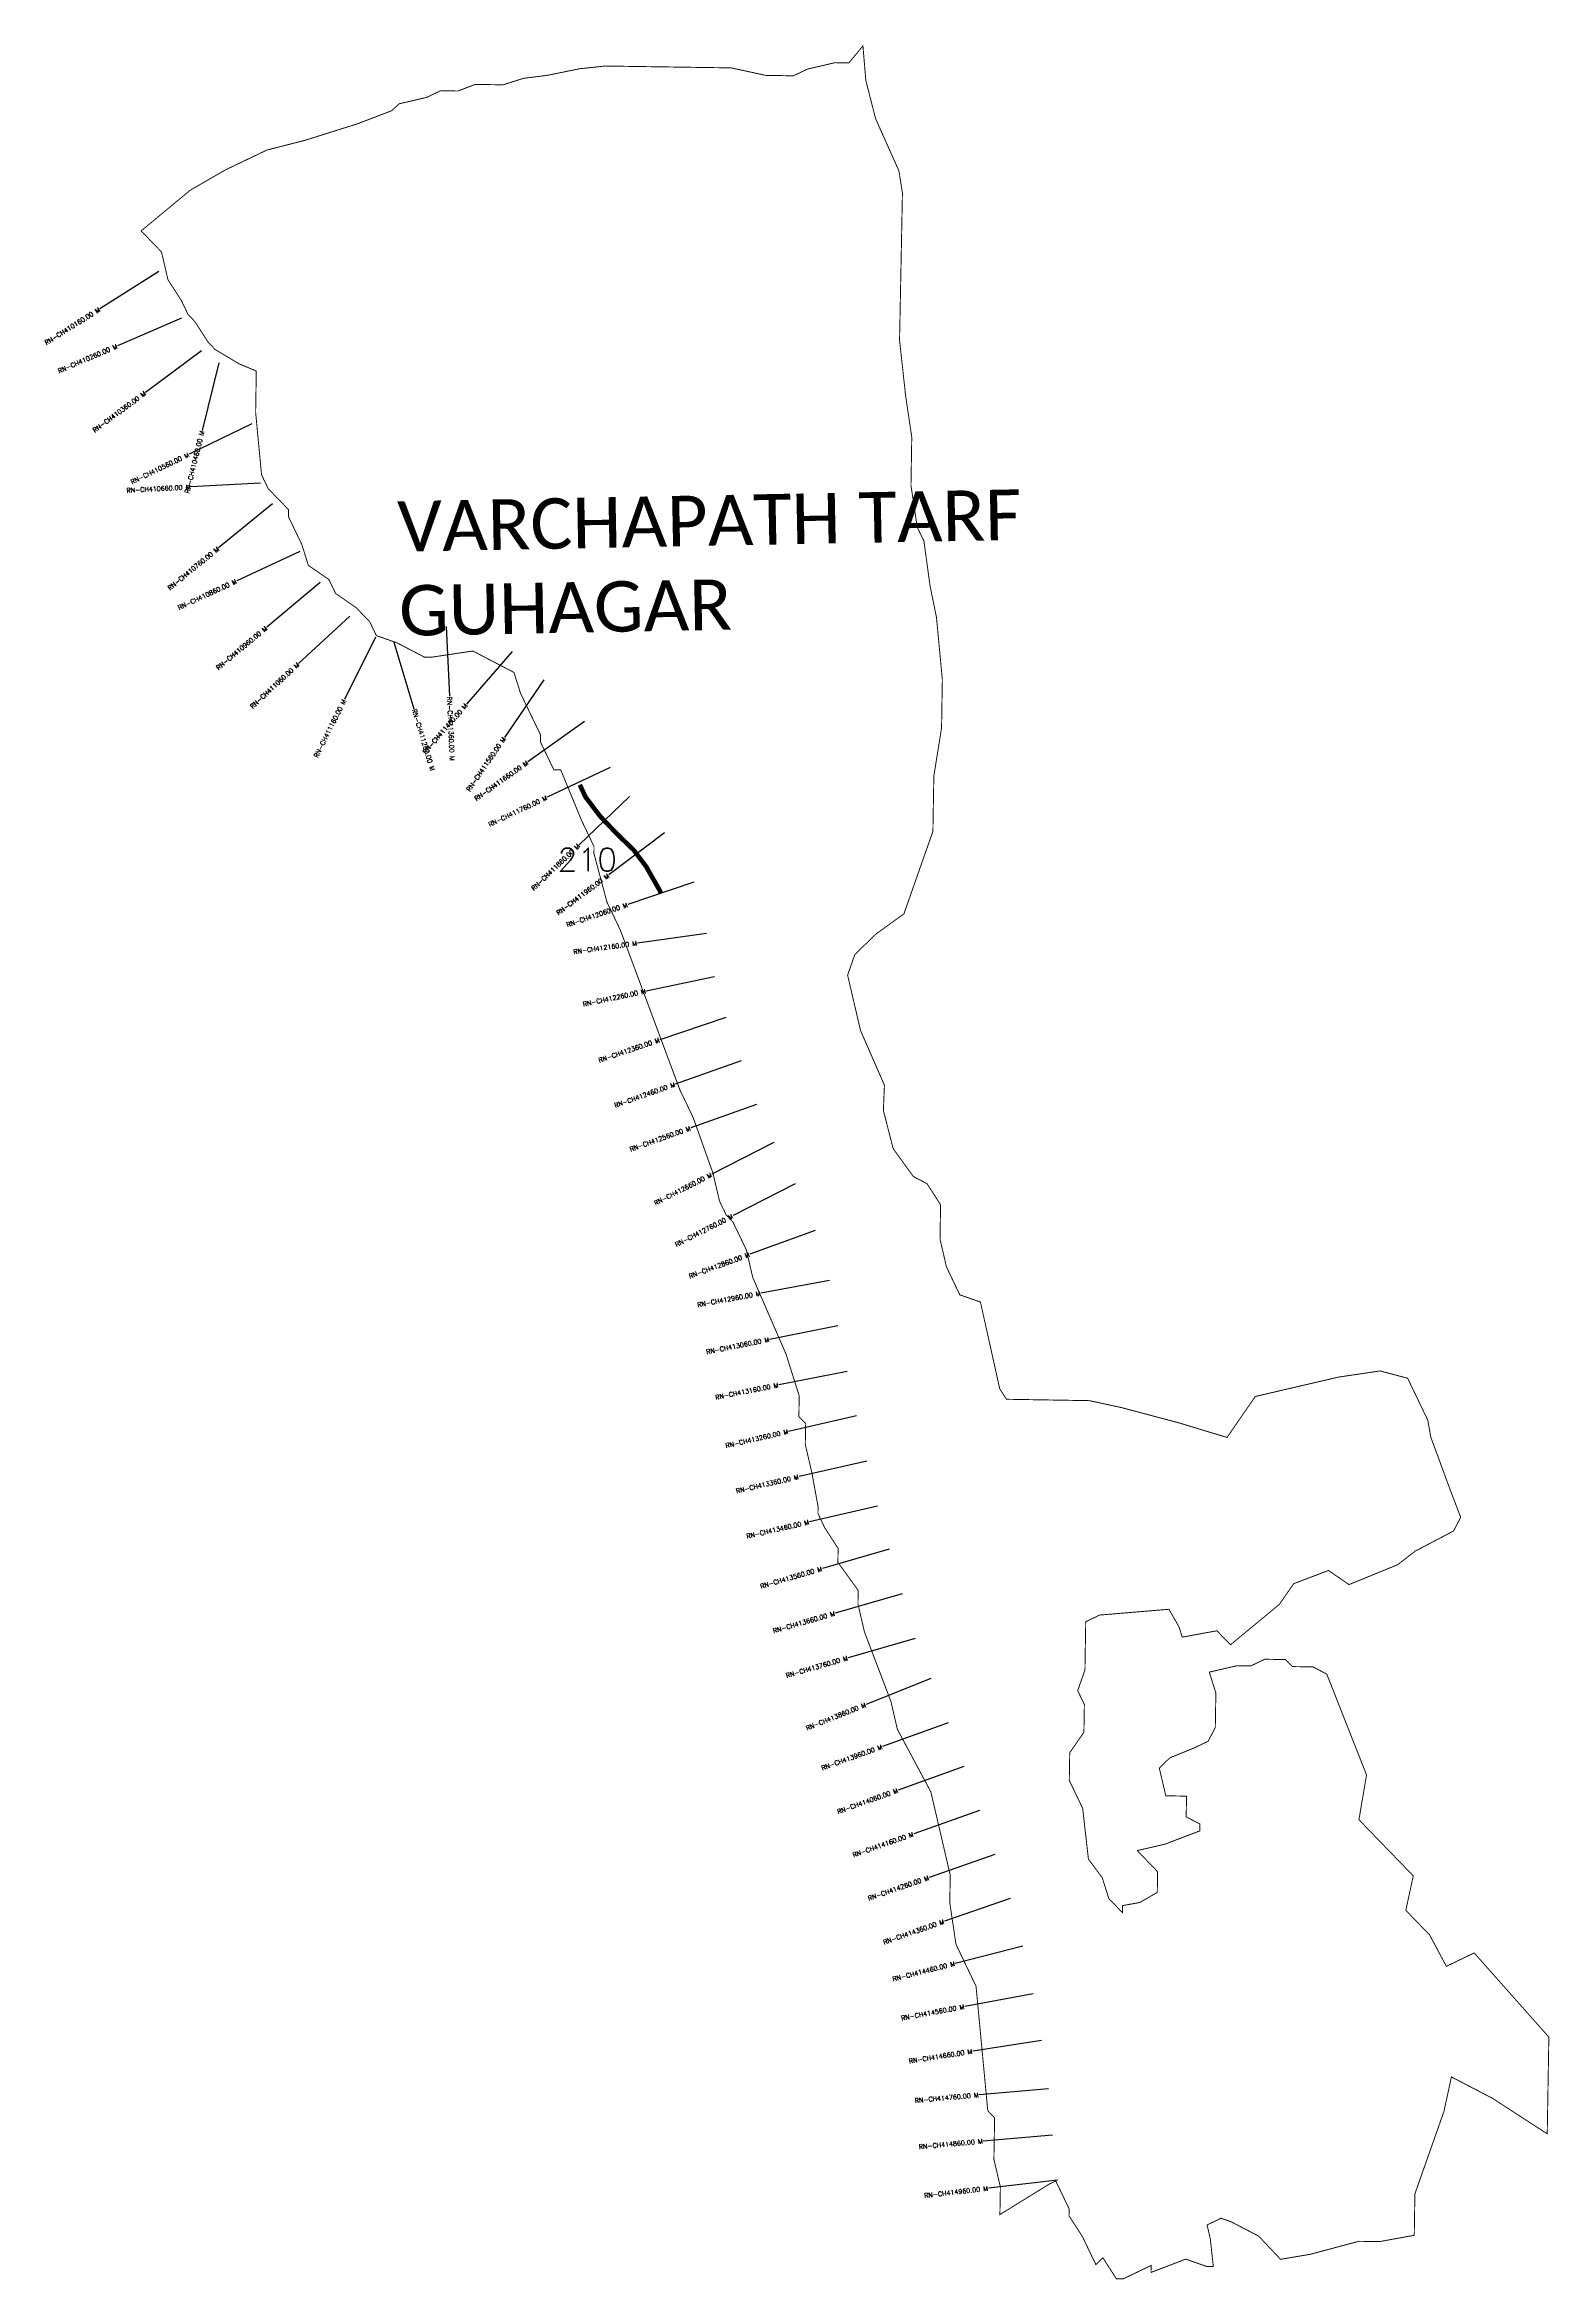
# Model space of a CAD drawing. Header units: metres. Extents: x 305174 to 308412, y 1934429 to 1939239.
import ezdxf
from ezdxf.enums import TextEntityAlignment as Align

# ---------------------------------------------------------------- set-up
doc = ezdxf.new("R2010")
doc.units = ezdxf.units.M
for name, color, linetype in [('ARTIFICIALLY PROTECTED', 4, 'Continuous'), ('CS', 134, 'Continuous'), ('CSMark', 6, 'Continuous'), ('VILLAGE NAME', 250, 'Continuous')]:
    doc.layers.add(name, color=color, linetype=linetype)
doc.styles.get("Standard").update_dxf_attribs({"font": 'simplex.shx'})

msp = doc.modelspace()

# ---------------------------------------------------------------- linework, layer by layer
at = {"color": 6, "const_width": 2, "flags": 128}
msp.add_lwpolyline([(305381.4, 1938838.3), (305486.9, 1938925.8), (305562, 1938969.2), (305652, 1939012.3), (305734.1, 1939033.3), (305846.3, 1939068.6), (305921.1, 1939097.2), (305936.3, 1939111.8), (305996, 1939125.7), (306026, 1939140.1), (306063.1, 1939139.4), (306100.6, 1939153.7), (306160.1, 1939152.7), (306204.9, 1939166.8), (306257.1, 1939173.4), (306324.3, 1939187.2), (306380.2, 1939193.2), (306651.5, 1939189.2), (306725.7, 1939173.1), (306785.1, 1939172.1), (306815.1, 1939186.5), (306874.9, 1939200.4), (306904.6, 1939199.9), (306934.9, 1939236.6), (306941.1, 1939162.1), (306962.1, 1939080), (307012.3, 1938967.6), (307019.9, 1938919.6), (307013.7, 1938603.1), (307026.7, 1938483.9), (307040, 1938394.4), (307038.3, 1938290.3), (307051.7, 1938200.8), (307066.1, 1938170.8), (307076.2, 1938097.3), (307079.4, 1938073.9), (307093.1, 1938006.8), (307105.8, 1937872.7), (307104.1, 1937768.6), (307087.5, 1937664.7), (307085.5, 1937545.8), (307023.1, 1937368.3), (306962.9, 1937324.7), (306917.5, 1937280.8), (306901.9, 1937236.4), (306929.7, 1937117), (306981.1, 1936999.5), (306978.9, 1936945.1), (306999.9, 1936862.9), (307043.5, 1936802.7), (307073, 1936787.3), (307102, 1936742.2), (307100.8, 1936667.9), (307114.7, 1936608.2), (307143.4, 1936548.2), (307187.8, 1936532.6), (307229.3, 1936345.9), (307243.8, 1936323.4), (307422.3, 1936320.4), (307492.1, 1936305.3), (307614.9, 1936272.6), (307718.5, 1936241.2), (307779.4, 1936329.4), (307958.6, 1936371.1), (308048.1, 1936384.4), (308107.3, 1936368.6), (308150.5, 1936278.7), (308157.3, 1936241.3), (308198.4, 1936129.6), (308221.4, 1936069.2), (308206, 1936039.7), (308123.5, 1935996.5), (308085.8, 1935967.3), (307981, 1935924.4), (307936.9, 1935954.9), (307862, 1935926.4), (307831.5, 1935882.3), (307726, 1935794.8), (307696.7, 1935825), (307630.9, 1935813), (307622.1, 1935811.4), (307615, 1935833.8), (307593.4, 1935871.3), (307444.4, 1935858.9), (307414.4, 1935844.6), (307412.7, 1935740.4), (307397.1, 1935696.1), (307411.5, 1935666.1), (307410.5, 1935606.6), (307380, 1935562.5), (307379, 1935503), (307407.8, 1935443), (307420.2, 1935333.6), (307449.9, 1935293.6), (307464.1, 1935248.7), (307493.3, 1935218.5), (307493.5, 1935230.6), (307493.6, 1935233.4), (307530.9, 1935240.2), (307568.4, 1935261.9), (307569.1, 1935306.5), (307525.3, 1935351.9), (307585, 1935365.7), (307659.8, 1935394.2), (307660.1, 1935409.1), (307630.6, 1935424.4), (307631.4, 1935469.1), (307586.7, 1935469.8), (307572.8, 1935529.5), (307595.5, 1935551.5), (307623.2, 1935562.8), (307647.9, 1935572.9), (307677.9, 1935587.3), (307693.3, 1935616.8), (307694.5, 1935691.2), (307680.4, 1935736), (307740.1, 1935749.9), (307769.8, 1935749.4), (307799.8, 1935763.8), (307844.5, 1935763.1), (307859.1, 1935748), (307903.7, 1935747.2), (307933.2, 1935731.8), (308018.8, 1935514.8), (308002.4, 1935418.3), (308119.4, 1935297.4), (308103.3, 1935223.3), (308154.5, 1935170.4), (308190.6, 1935102.8), (308250.5, 1935131.6), (308411.2, 1934950.4), (308407.7, 1934742.2), (308290, 1934818.6), (308201.5, 1934864.7), (308185.4, 1934790.5), (308122.9, 1934613.1), (308121.5, 1934523.8), (308046.9, 1934510.2), (308002.3, 1934510.9), (307897.7, 1934482.9), (307833.7, 1934472.1), (307786.8, 1934521.9), (307727.8, 1934552.7), (307705.6, 1934560.5), (307675.6, 1934546.1), (307682.5, 1934516.2), (307689, 1934456.6), (307674.1, 1934456.9), (307629.7, 1934472.5), (307554.9, 1934443.9), (307555.1, 1934458.8), (307495.2, 1934430.1), (307480.3, 1934430.3), (307451.3, 1934475.4), (307436.2, 1934460.8), (307407.4, 1934520.8), (307378.4, 1934565.9), (307378.7, 1934580.7), (307349.9, 1934640.7), (307334.9, 1934633.5), (307229.7, 1934568.3), (307230.7, 1934627.8), (307216.8, 1934687.5), (307218.3, 1934776.8), (307203.6, 1934791.9), (307178.3, 1935060), (307135.2, 1935150), (307121.8, 1935239.5), (307122.8, 1935299), (307081.1, 1935478.2), (307008.9, 1935613.2), (306995.1, 1935673), (306938.1, 1935822.7), (306924.2, 1935882.4), (306924.6, 1935912.1), (306881, 1935972.4), (306881.5, 1936002.1), (306852.5, 1936047.2), (306838.1, 1936077.2), (306838.4, 1936092.1), (306829.6, 1936139.9), (306825.2, 1936164.1), (306810.8, 1936226.4), (306811.6, 1936271), (306797, 1936286.1), (306797.7, 1936330.8), (306769.4, 1936420.5), (306697.8, 1936585.3), (306683.9, 1936645), (306655.1, 1936705), (306640.5, 1936720.1), (306626.1, 1936750.1), (306612.2, 1936809.8), (306583.6, 1936890.2), (306569.6, 1936929.5), (306540.8, 1936989.5), (306467, 1937187.8), (306412.6, 1937333.7), (306383.9, 1937393.7), (306355.9, 1937498.3), (306356.1, 1937513.2), (306329.9, 1937567.9), (306284.5, 1937678), (306269.6, 1937678.3), (306240.8, 1937738.2), (306241.1, 1937753.1), (306197.9, 1937843.1), (306183.8, 1937887.9), (306095.3, 1937934), (306005.8, 1937920.6), (305990.9, 1937920.9), (305932, 1937951.6), (305887.6, 1937967.2), (305873.2, 1937997.2), (305844, 1938027.4), (305799.9, 1938057.9), (305785.4, 1938087.9), (305741.3, 1938118.3), (305727.2, 1938163.2), (305698.4, 1938223.2), (305698.7, 1938238.1), (305654.8, 1938283.4), (305640.5, 1938313.4), (305627.8, 1938447.5), (305629.2, 1938536.7), (305592.3, 1938552.2), (305540.8, 1938582.8), (305526.1, 1938597.9), (305497.1, 1938643), (305482.5, 1938658.2), (305468.1, 1938688.1), (305439.1, 1938733.2), (305425.2, 1938793), (305381.4, 1938838.3)], dxfattribs=at)
at = {"layer": 'ARTIFICIALLY PROTECTED', "const_width": 10, "flags": 128}
msp.add_lwpolyline([(306325.5, 1937646.1), (306338.2, 1937619.2), (306369.9, 1937577.5), (306405.8, 1937540), (306441.9, 1937505.2), (306468.3, 1937470), (306498.4, 1937417.1), (306500.2, 1937411.8)], dxfattribs=at)
at = {"layer": 'CS'}
for p, q in [((305419.3, 1938750.8), (305292.5, 1938670.6)), ((305468.3, 1938650.5), (305330.5, 1938591.1)), ((305511, 1938580.1), (305390.6, 1938490.6)), ((305548.4, 1938554.5), (305512.9, 1938408.7)), ((305619.7, 1938422.8), (305484.7, 1938357.5)), ((305638.4, 1938295.2), (305488.6, 1938287.1)), ((305664, 1938250.9), (305548, 1938155.9)), ((305723.2, 1938148.5), (305587.2, 1938085.2)), ((305766.9, 1938081.4), (305651.7, 1937985.3)), ((305830.2, 1938009.1), (305720.2, 1937907.2)), ((306038, 1937986.8), (306044.8, 1937836.9)), ((305885.9, 1937964), (305819, 1937829.7)), ((305924.9, 1937953.3), (305968.5, 1937809.8)), ((306180, 1937932.7), (306081.5, 1937819.6)), ((306247.9, 1937872), (306163.4, 1937748.1)), ((306335.8, 1937782.4), (306213.6, 1937695.4)), ((306390.7, 1937683.6), (306255.2, 1937619.3)), ((306432.4, 1937620.7), (306324, 1937517.1)), ((306507.8, 1937542.3), (306387.8, 1937452.3)), ((306571.1, 1937436.2), (306428.9, 1937388.5)), ((306598, 1937325.9), (306449.5, 1937305.4)), ((306615.1, 1937232.7), (306468.3, 1937202)), ((306639.9, 1937145.4), (306497.8, 1937097.2)), ((306672.5, 1937052), (306531.1, 1937001.8)), ((306705.9, 1936957.7), (306564.6, 1936907.5)), ((306743.4, 1936875.9), (306609.8, 1936807.7)), ((306788.9, 1936786.8), (306655.3, 1936718.6)), ((306832.3, 1936686.9), (306691.4, 1936635.4)), ((306862.9, 1936578.8), (306715.4, 1936551.7)), ((306881.2, 1936481.6), (306734.1, 1936452.3)), ((306900.7, 1936383.5), (306753.6, 1936354.3)), ((306921.1, 1936287.9), (306774.9, 1936254.3)), ((306943.5, 1936190.4), (306797.3, 1936156.8)), ((306965.9, 1936093), (306819.7, 1936059.4)), ((306991.6, 1936000.7), (306847.5, 1935959)), ((307019.4, 1935904.6), (306875.3, 1935862.9)), ((307047.2, 1935808.6), (306903.1, 1935766.9)), ((307081, 1935722.5), (306941.8, 1935666.6)), ((307118.2, 1935626.7), (306977, 1935576.1)), ((307151.9, 1935532.6), (307010.7, 1935481.9)), ((307185.6, 1935438.1), (307044.2, 1935388)), ((307219.1, 1935343.4), (307077.4, 1935294.2)), ((307251.9, 1935248.9), (307110.1, 1935199.7)), ((307279, 1935146), (307133.6, 1935109.2)), ((307301.4, 1935043.6), (307153.9, 1935016.3)), ((307319.3, 1934943.1), (307171.1, 1934919.9)), ((307334.3, 1934839.1), (307184.8, 1934826)), ((307343, 1934739.5), (307193.6, 1934726.4)), ((307354, 1934642.2), (307205, 1934625))]:
    msp.add_line(p, q, dxfattribs=at)

# ---------------------------------------------------------------- texts
at = {"insert": (306277.4, 1937509.9), "char_height": 50, "attachment_point": 1}
msp.add_mtext_dynamic_manual_height_columns('210', width=84.374, gutter_width=1, heights=[74.2], dxfattribs=at)
at = {"layer": 'CSMark'}
for s, rotation, p in [('RN-CH410160.00 M', 32.2915, (305291.7, 1938670.1)), ('RN-CH410260.00 M', 23.318, (305329.6, 1938590.7)), ('RN-CH410360.00 M', 36.647, (305389.8, 1938490)), ('RN-CH410460.00 M', 76.3017, (305512.7, 1938407.7)), ('RN-CH410560.00 M', 25.8187, (305483.8, 1938357.1)), ('RN-CH410660.00 M', 3.0826, (305487.6, 1938287.1)), ('RN-CH410760.00 M', 39.3133, (305547.2, 1938155.3)), ('RN-CH410860.00 M', 24.9682, (305586.3, 1938084.8)), ('RN-CH410960.00 M', 39.8233, (305650.9, 1937984.7)), ('RN-CH411060.00 M', 42.8243, (305719.4, 1937906.5)), ('RN-CH411160.00 M', 63.5251, (305818.6, 1937828.8)), ('RN-CH411460.00 M', 48.9555, (306080.8, 1937818.8)), ('RN-CH411560.00 M', 55.6955, (306162.8, 1937747.3)), ('RN-CH411660.00 M', 35.4673, (306212.8, 1937694.8)), ('RN-CH411760.00 M', 25.3777, (306254.3, 1937618.9)), ('RN-CH411860.00 M', 43.7035, (306323.2, 1937516.4)), ('RN-CH411960.00 M', 36.9065, (306387, 1937451.7)), ('RN-CH412060.00 M', 18.5795, (306428, 1937388.1)), ('RN-CH412160.00 M', 7.8723, (306448.5, 1937305.3)), ('RN-CH412260.00 M', 11.8198, (306467.3, 1937201.8)), ('RN-CH412360.00 M', 18.709, (306496.9, 1937096.9)), ('RN-CH412460.00 M', 19.5594, (306530.2, 1937001.4)), ('RN-CH412560.00 M', 19.5594, (306563.6, 1936907.2)), ('RN-CH412660.00 M', 27.044, (306609, 1936807.3)), ('RN-CH412760.00 M', 27.044, (306654.4, 1936718.2)), ('RN-CH412860.00 M', 20.074, (306690.4, 1936635.1)), ('RN-CH412960.00 M', 10.4026, (306714.4, 1936551.5)), ('RN-CH413060.00 M', 11.2488, (306733.1, 1936452.1)), ('RN-CH413160.00 M', 11.2488, (306752.6, 1936354.1)), ('RN-CH413260.00 M', 12.9457, (306773.9, 1936254.1)), ('RN-CH413360.00 M', 12.9457, (306796.3, 1936156.6)), ('RN-CH413460.00 M', 12.9457, (306818.7, 1936059.1)), ('RN-CH413560.00 M', 16.1324, (306846.5, 1935958.7)), ('RN-CH413660.00 M', 16.1324, (306874.3, 1935862.7)), ('RN-CH413760.00 M', 16.1324, (306902.1, 1935766.6)), ('RN-CH413860.00 M', 21.8914, (306940.8, 1935666.2)), ('RN-CH413960.00 M', 19.7313, (306976, 1935575.7)), ('RN-CH414060.00 M', 19.7313, (307009.8, 1935481.6)), ('RN-CH414160.00 M', 19.4789, (307043.3, 1935387.7)), ('RN-CH414260.00 M', 19.1445, (307076.4, 1935293.8)), ('RN-CH414360.00 M', 19.1445, (307109.2, 1935199.4)), ('RN-CH414460.00 M', 14.2136, (307132.6, 1935108.9)), ('RN-CH414560.00 M', 10.4978, (307152.9, 1935016.1)), ('RN-CH414660.00 M', 8.8736, (307170.1, 1934919.8)), ('RN-CH414760.00 M', 5.0088, (307183.9, 1934825.9)), ('RN-CH414860.00 M', 5.0088, (307192.6, 1934726.3)), ('RN-CH414960.00 M', 6.5828, (307204, 1934624.9))]:
    msp.add_text(s, height=10, rotation=rotation, dxfattribs=at).set_placement(p, align=Align.MIDDLE_RIGHT)
for s, rotation, p in [('RN-CH411360.00 M', 272.6006, (306044.8, 1937835.9)), ('RN-CH411260.00 M', 286.9072, (305968.8, 1937808.8))]:
    msp.add_text(s, height=10, rotation=rotation, dxfattribs=at).set_placement(p, align=Align.MIDDLE_LEFT)
at = {"layer": 'VILLAGE NAME', "insert": (305931.8, 1938256.3), "char_height": 108.748, "attachment_point": 1, "rotation": 1.1028}
msp.add_mtext_dynamic_manual_height_columns('{\\fCalibri|b0|i0|c0|p34;VARCHAPATH TARF GUHAGAR}', width=1571.314, gutter_width=543.7, heights=[0], dxfattribs=at)

doc.saveas('drawing.dxf')
